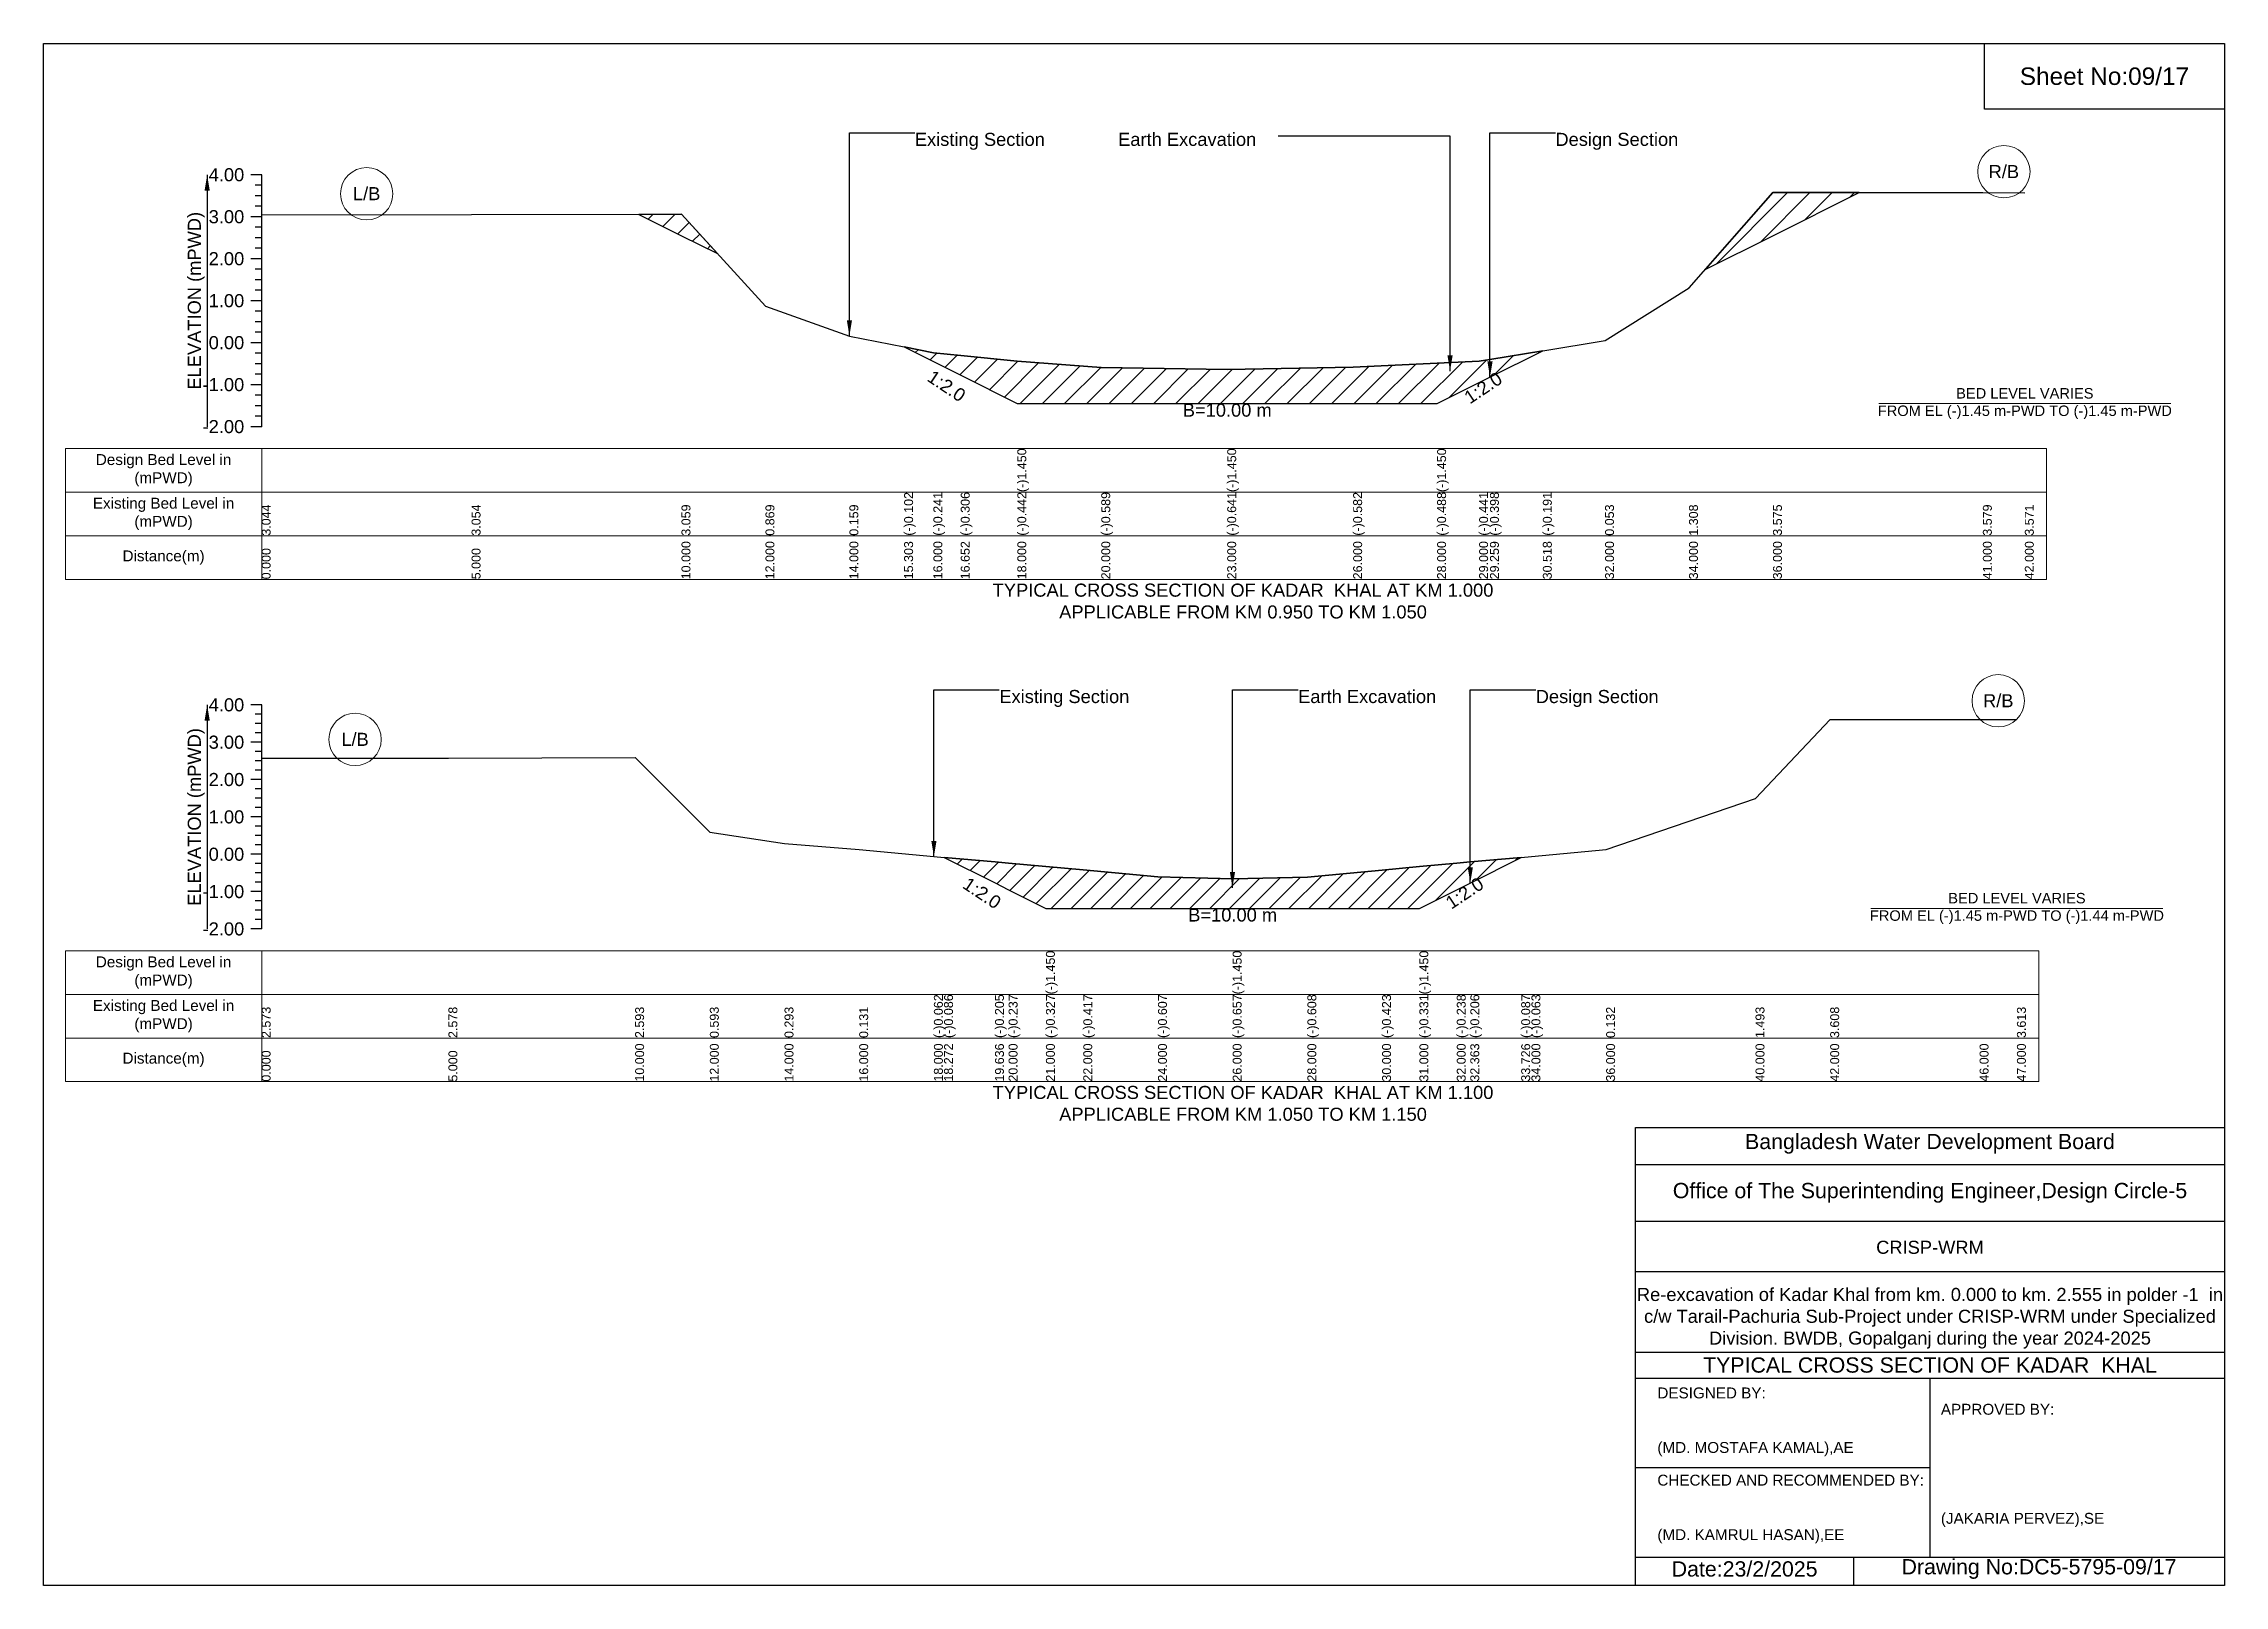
# Model space of a CAD drawing. Header units: inches. Extents: x 91000 to 278000, y -13885 to 0.
# Drawn here: x 180000 to 188000, y -5656 to 0 of the extents above; entities that cross this region are included whole.
import ezdxf

# ---------------------------------------------------------------- set-up
doc = ezdxf.new("R2010")
doc.units = ezdxf.units.IN
doc.header["$LTSCALE"] = 7
doc.header["$MEASUREMENT"] = 0
for name, color, linetype, lineweight in [('Cross section Data Border', 7, 'Continuous', 9), ('Cross Section Labels', 7, 'Continuous', 9), ('Existing_Bed_Level for Xsection', 7, 'Continuous', 25)]:
    doc.layers.add(name, color=color, linetype=linetype, lineweight=lineweight)
doc.styles.get("Standard").update_dxf_attribs({"font": 'arial.ttf'})
doc.dimstyles.get("Standard").update_dxf_attribs({"dimtxt": 0.18, "dimasz": 0.18, "dimexe": 0.18, "dimexo": 0.0625, "dimgap": 0.09, "dimtad": 0, "dimtih": 1, "dimtoh": 1, "dimdec": 4, "dimzin": 0, "dimdsep": 46, "dimtxsty": 'Standard', "dimcen": 0.09, "dimadec": 0, "dimazin": 0, "dimtfac": 1, "dimtdec": 4, "dimtofl": 0, "dimtmove": 0, "dimatfit": 3, "dimfxl": 1, "dimtolj": 1, "dimtzin": 0, "dimarcsym": 0})

msp = doc.modelspace()

# ---------------------------------------------------------------- texts
at = {"attachment_point": 5}
for s, insert, char_height in [('Sheet No:09/17', (187560, -120), 64), ('Bangladesh Water Development Board', (186920, -4036), 56), ('Office of The Superintending Engineer,Design Circle-5', (186920, -4216), 56)]:
    msp.add_mtext(s, dxfattribs=dict(at, insert=insert, char_height=char_height))
for s, insert, char_height, width, attachment_point in [('CRISP-WRM', (186920, -4416), 48, 2240, 5), ('Re-excavation of Kadar Khal from km. 0.000 to km. 2.555 in polder -1  in c/w Tarail-Pachuria Sub-Project under CRISP-WRM under Specialized Division. BWDB, Gopalganj during the year 2024-2025', (186920, -4676), 48, 2160, 5), ('TYPICAL CROSS SECTION OF KADAR  KHAL', (186920, -4848), 56, 2240, 5), ('DESIGNED BY:^J^J^J(MD. MOSTAFA KAMAL),AE', (185920, -5056), 40, 1120, 4), ('APPROVED BY:^J^J^J^J^J^J(JAKARIA PERVEZ),SE', (186960, -5216), 40, 1120, 4), ('CHECKED AND RECOMMENDED BY:^J^J^J(MD. KAMRUL HASAN),EE', (185920, -5376), 40, 1120, 4), ('Date:23/2/2025', (186240, -5596), 56, 1120, 5), ('Drawing No:DC5-5795-09/17', (187320, -5596), 56, 1760, 5)]:
    msp.add_mtext(s, dxfattribs=dict(insert=insert, char_height=char_height, width=width, attachment_point=attachment_point))
at = {"layer": 'Cross section Data Border', "char_height": 40, "width": 640, "attachment_point": 5}
for s, insert in [('Design Bed Level in (mPWD)', (180440, -1565.3)), ('Existing Bed Level in (mPWD)', (180440, -1725.3)), ('Distance(m)', (180440, -1885.3)), ('Design Bed Level in (mPWD)', (180440, -3408)), ('Existing Bed Level in (mPWD)', (180440, -3568)), ('Distance(m)', (180440, -3728))]:
    msp.add_mtext(s, dxfattribs=dict(at, insert=insert))
at = {"layer": 'Cross Section Labels'}
for s, insert, char_height, attachment_point in [('Existing Section', (183196, -327.3), 48, 1), ('Earth Excavation', (183941.7, -327.3), 48, 1), ('Design Section', (185545.9, -327.3), 48, 1), ('R/B', (187191, -469.7), 48, 5), ('L/B', (181185, -550.7), 48, 5), ('BED LEVEL VARIES ^JFROM EL (-)1.45 m-PWD TO (-)1.45 m-PWD', (187268, -1320.6), 38.4, 5), ('B=10.00 m', (184342, -1320.6), 48, 2), ('TYPICAL CROSS SECTION OF KADAR  KHAL AT KM 1.000^JAPPLICABLE FROM KM 0.950 TO KM 1.050', (184400, -2045.3), 48, 5), ('Existing Section', (183506, -2371.2), 48, 1), ('Earth Excavation', (184602, -2371.2), 48, 1), ('Design Section', (185473.7, -2371.2), 48, 1), ('R/B', (187170.5, -2410.9), 48, 5), ('L/B', (181142.5, -2552.6), 48, 5), ('BED LEVEL VARIES ^JFROM EL (-)1.45 m-PWD TO (-)1.44 m-PWD', (187239, -3172.6), 38.4, 5), ('B=10.00 m', (184362, -3172.6), 48, 2), ('TYPICAL CROSS SECTION OF KADAR  KHAL AT KM 1.100^JAPPLICABLE FROM KM 1.050 TO KM 1.150', (184400, -3888), 48, 5)]:
    msp.add_mtext(s, dxfattribs=dict(at, insert=insert, char_height=char_height, attachment_point=attachment_point))
at = {"layer": 'Cross Section Labels', "char_height": 48, "attachment_point": 2}
for insert, rotation in [((183325.9, -1236), 326.30993), ((185267.4, -1242.9), 33.69007), ((183455.8, -3096.3), 326.30993), ((185199.5, -3096.4), 33.69007)]:
    msp.add_mtext('1:2.0', dxfattribs=dict(at, insert=insert, rotation=rotation))
at = {"layer": 'Existing_Bed_Level for Xsection', "char_height": 48, "attachment_point": 6}
for s, insert in [('4.00', (180736, -481.3)), ('3.00', (180736, -635.3)), ('2.00', (180736, -789.3)), ('1.00', (180736, -943.3)), ('0.00', (180736, -1097.3)), ('-1.00', (180736, -1251.3)), ('-2.00', (180736, -1405.3)), ('4.00', (180736, -2426)), ('3.00', (180736, -2563)), ('2.00', (180736, -2700)), ('1.00', (180736, -2837)), ('0.00', (180736, -2974)), ('-1.00', (180736, -3111)), ('-2.00', (180736, -3248))]:
    msp.add_mtext(s, dxfattribs=dict(at, insert=insert))
at = {"layer": 'Existing_Bed_Level for Xsection', "rotation": 90}
for s, insert, char_height, attachment_point in [('ELEVATION (mPWD)', (180560, -943.3), 48, 5), ('(-)1.450', (183572, -1645.3), 32.8, 1), ('(-)1.450', (184342, -1645.3), 32.8, 1), ('(-)1.450', (185112, -1645.3), 32.8, 1), ('(-)0.102', (183156.7, -1805.3), 32.8, 1), ('(-)0.241', (183264, -1805.3), 32.8, 1), ('(-)0.306', (183364.4, -1805.3), 32.8, 1), ('(-)0.442', (183572, -1805.3), 32.8, 1), ('(-)0.589', (183880, -1805.3), 32.8, 1), ('(-)0.641', (184342, -1805.3), 32.8, 1), ('(-)0.582', (184804, -1805.3), 32.8, 1), ('(-)0.488', (185112, -1805.3), 32.8, 1), ('(-)0.441', (185266, -1805.3), 32.8, 1), ('(-)0.398', (185305.9, -1805.3), 32.8, 1), ('(-)0.191', (185499.8, -1805.3), 32.8, 1), ('3.044', (180800, -1805.3), 32.8, 1), ('3.054', (181570, -1805.3), 32.8, 1), ('3.059', (182340, -1805.3), 32.8, 1), ('0.869', (182648, -1805.3), 32.8, 1), ('0.159', (182956, -1805.3), 32.8, 1), ('0.053', (185728, -1805.3), 32.8, 1), ('1.308', (186036, -1805.3), 32.8, 1), ('3.575', (186344, -1805.3), 32.8, 1), ('3.579', (187114, -1805.3), 32.8, 1), ('3.571', (187268, -1805.3), 32.8, 1), ('10.000', (182340, -1965.3), 32.8, 1), ('12.000', (182648, -1965.3), 32.8, 1), ('14.000', (182956, -1965.3), 32.8, 1), ('15.303', (183156.7, -1965.3), 32.8, 1), ('16.000', (183264, -1965.3), 32.8, 1), ('16.652', (183364.4, -1965.3), 32.8, 1), ('18.000', (183572, -1965.3), 32.8, 1), ('20.000', (183880, -1965.3), 32.8, 1), ('23.000', (184342, -1965.3), 32.8, 1), ('26.000', (184804, -1965.3), 32.8, 1), ('28.000', (185112, -1965.3), 32.8, 1), ('29.000', (185266, -1965.3), 32.8, 1), ('29.259', (185305.9, -1965.3), 32.8, 1), ('30.518', (185499.8, -1965.3), 32.8, 1), ('32.000', (185728, -1965.3), 32.8, 1), ('34.000', (186036, -1965.3), 32.8, 1), ('36.000', (186344, -1965.3), 32.8, 1), ('41.000', (187114, -1965.3), 32.8, 1), ('42.000', (187268, -1965.3), 32.8, 1), ('0.000', (180800, -1965.3), 32.8, 1), ('5.000', (181570, -1965.3), 32.8, 1), ('ELEVATION (mPWD)', (180560, -2837), 48, 5), ('(-)1.450', (183677, -3488), 32.8, 1), ('(-)1.450', (184362, -3488), 32.8, 1), ('(-)1.450', (185047, -3488), 32.8, 1), ('(-)0.062', (183266, -3648), 32.8, 1), ('(-)0.086', (183303.2, -3648), 32.8, 1), ('(-)0.205', (183490.1, -3648), 32.8, 1), ('(-)0.237', (183540, -3648), 32.8, 1), ('(-)0.327', (183677, -3648), 32.8, 1), ('(-)0.417', (183814, -3648), 32.8, 1), ('(-)0.607', (184088, -3648), 32.8, 1), ('(-)0.657', (184362, -3648), 32.8, 1), ('(-)0.608', (184636, -3648), 32.8, 1), ('(-)0.423', (184910, -3648), 32.8, 1), ('(-)0.331', (185047, -3648), 32.8, 1), ('(-)0.238', (185184, -3648), 32.8, 1), ('(-)0.206', (185233.7, -3648), 32.8, 1), ('(-)0.087', (185420.5, -3648), 32.8, 1), ('(-)0.063', (185458, -3648), 32.8, 1), ('2.573', (180800, -3648), 32.8, 1), ('2.578', (181485, -3648), 32.8, 1), ('2.593', (182170, -3648), 32.8, 1), ('0.593', (182444, -3648), 32.8, 1), ('0.293', (182718, -3648), 32.8, 1), ('0.131', (182992, -3648), 32.8, 1), ('0.132', (185732, -3648), 32.8, 1), ('1.493', (186280, -3648), 32.8, 1), ('3.608', (186554, -3648), 32.8, 1), ('3.613', (187239, -3648), 32.8, 1), ('10.000', (182170, -3808), 32.8, 1), ('12.000', (182444, -3808), 32.8, 1), ('14.000', (182718, -3808), 32.8, 1), ('16.000', (182992, -3808), 32.8, 1), ('18.000', (183266, -3808), 32.8, 1), ('18.272', (183303.2, -3808), 32.8, 1), ('19.636', (183490.1, -3808), 32.8, 1), ('20.000', (183540, -3808), 32.8, 1), ('21.000', (183677, -3808), 32.8, 1), ('22.000', (183814, -3808), 32.8, 1), ('24.000', (184088, -3808), 32.8, 1), ('26.000', (184362, -3808), 32.8, 1), ('28.000', (184636, -3808), 32.8, 1), ('30.000', (184910, -3808), 32.8, 1), ('31.000', (185047, -3808), 32.8, 1), ('32.000', (185184, -3808), 32.8, 1), ('32.363', (185233.7, -3808), 32.8, 1), ('33.726', (185420.5, -3808), 32.8, 1), ('34.000', (185458, -3808), 32.8, 1), ('36.000', (185732, -3808), 32.8, 1), ('40.000', (186280, -3808), 32.8, 1), ('42.000', (186554, -3808), 32.8, 1), ('46.000', (187102, -3808), 32.8, 1), ('47.000', (187239, -3808), 32.8, 1), ('0.000', (180800, -3808), 32.8, 1), ('5.000', (181485, -3808), 32.8, 1)]:
    msp.add_mtext(s, dxfattribs=dict(at, insert=insert, char_height=char_height, attachment_point=attachment_point))

# ---------------------------------------------------------------- hatches: boundary and pattern name
at = {"layer": 'Existing_Bed_Level for Xsection'}
h = msp.add_hatch(dxfattribs=at)
h.set_pattern_fill('ANSI31', color=256, scale=462, style=0)
h.paths.add_polyline_path([(186094.8, -829.2), (186344, -704.6), (186660.2, -546.5), (186344, -546.7)])
h = msp.add_hatch(dxfattribs=at)
h.set_pattern_fill('ANSI31', color=256, scale=462, style=0)
h.paths.add_polyline_path([(182183.5, -626.4), (182340, -704.6), (182471.7, -770.5), (182340, -626.2)])
h = msp.add_hatch(dxfattribs=at)
h.set_pattern_fill('ANSI31', color=256, scale=462, style=0)
h.paths.add_polyline_path([(183156.7, -1112.9), (183264, -1166.6), (183364.4, -1216.8), (183572, -1320.6), (183880, -1320.6), (184342, -1320.6), (184804, -1320.6), (185112, -1320.6), (185266, -1243.6), (185305.9, -1223.6), (185499.8, -1126.7), (185305.9, -1158.6), (185266, -1165.2), (185112, -1172.4), (184804, -1186.9), (184342, -1196), (183880, -1188), (183572, -1165.4), (183364.4, -1144.5), (183264, -1134.4)])
h = msp.add_hatch(dxfattribs=at)
h.set_pattern_fill('ANSI31', color=256, scale=411, style=0)
h.paths.add_polyline_path([(183303.2, -2985.7), (183490.1, -3079.2), (183540, -3104.1), (183677, -3172.6), (183814, -3172.6), (184088, -3172.6), (184362, -3172.6), (184636, -3172.6), (184910, -3172.6), (185047, -3172.6), (185184, -3104.1), (185233.7, -3079.3), (185420.5, -2985.9), (185233.7, -3002.2), (185184, -3006.6), (185047, -3019.3), (184910, -3031.9), (184636, -3057.3), (184362, -3064), (184088, -3057.2), (183814, -3031.1), (183677, -3018.8), (183540, -3006.5), (183490.1, -3002.1)])

# ---------------------------------------------------------------- linework, layer by layer
for points in [[(180000, 0), (188000, 0), (188000, -5656), (180000, -5656)], [(187120, 0), (188000, 0), (188000, -240), (187120, -240)]]:
    msp.add_lwpolyline(points, close=True)
for points in [[(185840, -5656), (185840, -3976), (188000, -3976)], [(185840, -4112), (188000, -4112)], [(185840, -4320), (188000, -4320)], [(185840, -4504), (188000, -4504)], [(185840, -4800), (188000, -4800)], [(185840, -4896), (188000, -4896)], [(186920, -4896), (186920, -5552)], [(185840, -5224), (186920, -5224)], [(185840, -5552), (188000, -5552)], [(186640, -5552), (186640, -5656)]]:
    msp.add_lwpolyline(points)
at = {"layer": 'Cross section Data Border'}
for points in [[(180080, -1485.3), (187348, -1485.3), (187348, -1965.3), (180080, -1965.3)], [(180080, -3328), (187319, -3328), (187319, -3808), (180080, -3808)]]:
    msp.add_lwpolyline(points, close=True, dxfattribs=at)
for points in [[(180800, -1485.3), (180800, -1965.3)], [(180080, -1645.3), (187348, -1645.3)], [(180080, -1805.3), (187348, -1805.3)], [(180800, -3328), (180800, -3808)], [(180080, -3488), (187319, -3488)], [(180080, -3648), (187319, -3648)]]:
    msp.add_lwpolyline(points, dxfattribs=at)
at = {"layer": 'Cross Section Labels'}
for points in [[(186732.2, -1320.6), (187803.8, -1320.6)], [(186703.2, -3172.6), (187774.8, -3172.6)]]:
    msp.add_lwpolyline(points, dxfattribs=at)
for centre in [(187191, -469.7), (181185, -550.7), (187170.5, -2410.9), (181142.5, -2552.6)]:
    msp.add_circle(centre, 96, dxfattribs=at)
at = {"layer": 'Existing_Bed_Level for Xsection'}
for points in [[(180800, -481.3), (180760, -481.3)], [(180800, -519.8), (180776, -519.8)], [(180800, -558.3), (180776, -558.3)], [(180800, -1405.3), (180800, -1251.3), (180800, -1097.3), (180800, -943.3), (180800, -789.3), (180800, -635.3), (180800, -481.3)], [(180800, -628.5), (181570, -627), (182340, -626.2), (182648, -963.5), (182956, -1072.8), (183156.7, -1112.9), (183264, -1134.4), (183364.4, -1144.5), (183572, -1165.4), (183572, -1165.4), (183880, -1188), (184342, -1196), (184342, -1196), (184804, -1186.9), (185112, -1172.4), (185112, -1172.4), (185266, -1165.2), (185305.9, -1158.6), (185499.8, -1126.7), (185728, -1089.1), (186036, -895.9), (186344, -546.7), (187114, -546.1), (187268, -547.4)], [(180800, -635.3), (180760, -635.3)], [(180800, -596.8), (180776, -596.8)], [(180800, -673.8), (180776, -673.8)], [(180800, -712.3), (180776, -712.3)], [(180800, -789.3), (180760, -789.3)], [(180800, -750.8), (180776, -750.8)], [(180800, -827.8), (180776, -827.8)], [(180800, -866.3), (180776, -866.3)], [(180800, -943.3), (180760, -943.3)], [(180800, -904.8), (180776, -904.8)], [(180800, -981.8), (180776, -981.8)], [(180800, -1020.3), (180776, -1020.3)], [(180800, -1097.3), (180760, -1097.3)], [(180800, -1058.8), (180776, -1058.8)], [(180800, -1135.8), (180776, -1135.8)], [(180800, -1174.3), (180776, -1174.3)], [(180800, -1251.3), (180760, -1251.3)], [(180800, -1212.8), (180776, -1212.8)], [(180800, -1289.8), (180776, -1289.8)], [(180800, -1328.3), (180776, -1328.3)], [(180800, -1405.3), (180760, -1405.3)], [(180800, -1366.8), (180776, -1366.8)], [(180800, -2426), (180760, -2426)], [(180800, -2460.2), (180776, -2460.2)], [(180800, -3248), (180800, -3111), (180800, -2974), (180800, -2837), (180800, -2700), (180800, -2563), (180800, -2426)], [(180800, -2621.5), (181485, -2620.8), (182170, -2618.8), (182444, -2892.8), (182718, -2933.8), (182992, -2956), (183266, -2982.5), (183303.2, -2985.7), (183490.1, -3002.1), (183540, -3006.5), (183677, -3018.8), (183677, -3018.8), (183814, -3031.1), (184088, -3057.2), (184362, -3064), (184362, -3064), (184636, -3057.3), (184910, -3031.9), (185047, -3019.3), (185047, -3019.3), (185184, -3006.6), (185233.7, -3002.2), (185420.5, -2985.9), (185458, -2982.6), (185732, -2955.9), (186280, -2769.4), (186554, -2479.7), (187102, -2479.7), (187239, -2479)], [(180800, -2494.5), (180776, -2494.5)], [(180800, -2528.7), (180776, -2528.7)], [(180800, -2563), (180760, -2563)], [(180800, -2597.2), (180776, -2597.2)], [(180800, -2631.5), (180776, -2631.5)], [(180800, -2700), (180760, -2700)], [(180800, -2665.7), (180776, -2665.7)], [(180800, -2734.2), (180776, -2734.2)], [(180800, -2768.5), (180776, -2768.5)], [(180800, -2837), (180760, -2837)], [(180800, -2802.7), (180776, -2802.7)], [(180800, -2871.2), (180776, -2871.2)], [(180800, -2905.5), (180776, -2905.5)], [(180800, -2939.7), (180776, -2939.7)], [(180800, -2974), (180760, -2974)], [(180800, -3008.2), (180776, -3008.2)], [(180800, -3111), (180760, -3111)], [(180800, -3042.5), (180776, -3042.5)], [(180800, -3076.7), (180776, -3076.7)], [(180800, -3145.2), (180776, -3145.2)], [(180800, -3179.5), (180776, -3179.5)], [(180800, -3248), (180760, -3248)], [(180800, -3213.7), (180776, -3213.7)]]:
    msp.add_lwpolyline(points, dxfattribs=at)
for points in [[(186094.8, -829.2), (186344, -704.6), (186660.2, -546.5), (186344, -546.7)], [(182183.5, -626.4), (182340, -704.6), (182471.7, -770.5), (182340, -626.2)], [(183156.7, -1112.9), (183264, -1166.6), (183364.4, -1216.8), (183572, -1320.6), (183572, -1320.6), (183880, -1320.6), (184342, -1320.6), (184342, -1320.6), (184804, -1320.6), (185112, -1320.6), (185112, -1320.6), (185266, -1243.6), (185305.9, -1223.6), (185499.8, -1126.7), (185305.9, -1158.6), (185266, -1165.2), (185112, -1172.4), (185112, -1172.4), (184804, -1186.9), (184342, -1196), (184342, -1196), (183880, -1188), (183572, -1165.4), (183572, -1165.4), (183364.4, -1144.5), (183264, -1134.4)], [(183303.2, -2985.7), (183303.2, -2985.7), (183490.1, -3079.2), (183540, -3104.1), (183677, -3172.6), (183677, -3172.6), (183814, -3172.6), (184088, -3172.6), (184362, -3172.6), (184362, -3172.6), (184636, -3172.6), (184910, -3172.6), (185047, -3172.6), (185047, -3172.6), (185184, -3104.1), (185233.7, -3079.3), (185420.5, -2985.9), (185233.7, -3002.2), (185184, -3006.6), (185047, -3019.3), (185047, -3019.3), (184910, -3031.9), (184636, -3057.3), (184362, -3064), (184362, -3064), (184088, -3057.2), (183814, -3031.1), (183677, -3018.8), (183677, -3018.8), (183540, -3006.5), (183490.1, -3002.1), (183303.2, -2985.7)]]:
    msp.add_lwpolyline(points, close=True, dxfattribs=at)

msp.set_redraw_order([(e.dxf.handle, doc.entitydb.next_handle()) for e in msp.query("TEXT MTEXT ATTDEF DIMENSION ARC_DIMENSION")])  # texts and dimensions are drawn at this point

# ---------------------------------------------------------------- leaders
at = {"layer": 'Cross Section Labels', "annotation_type": 0, "has_hookline": 1}
for points, hookline_direction, text_width in [([(182956, -1072.8), (182956, -327.3), (183195.9, -327.3)], 0, 467.2), ([(185159.4, -1201.7), (185159.4, -339), (184528.7, -339)], 1, 497), ([(185305.9, -1223.6), (185305.9, -327.3), (185545.8, -327.3)], 0, 441.2), ([(183266, -2982.5), (183266, -2371.2), (183505.9, -2371.2)], 0, 467.2), ([(184361.2, -3096.5), (184361.2, -2371.2), (184601.9, -2371.2)], 0, 497), ([(185233.7, -3079.3), (185233.7, -2371.2), (185473.6, -2371.2)], 0, 441.2)]:
    msp.add_leader(points, dimstyle='Standard', override={"dimasz": 57.6}, dxfattribs=dict(at, hookline_direction=hookline_direction, text_width=text_width))
at = {"layer": 'Existing_Bed_Level for Xsection'}
for points in [[(180600, -481.3), (180600, -1405.3)], [(180600, -2426), (180600, -3248)]]:
    msp.add_leader(points, dimstyle='Standard', override={"dimasz": 57.6}, dxfattribs=at)

doc.saveas('drawing.dxf')
